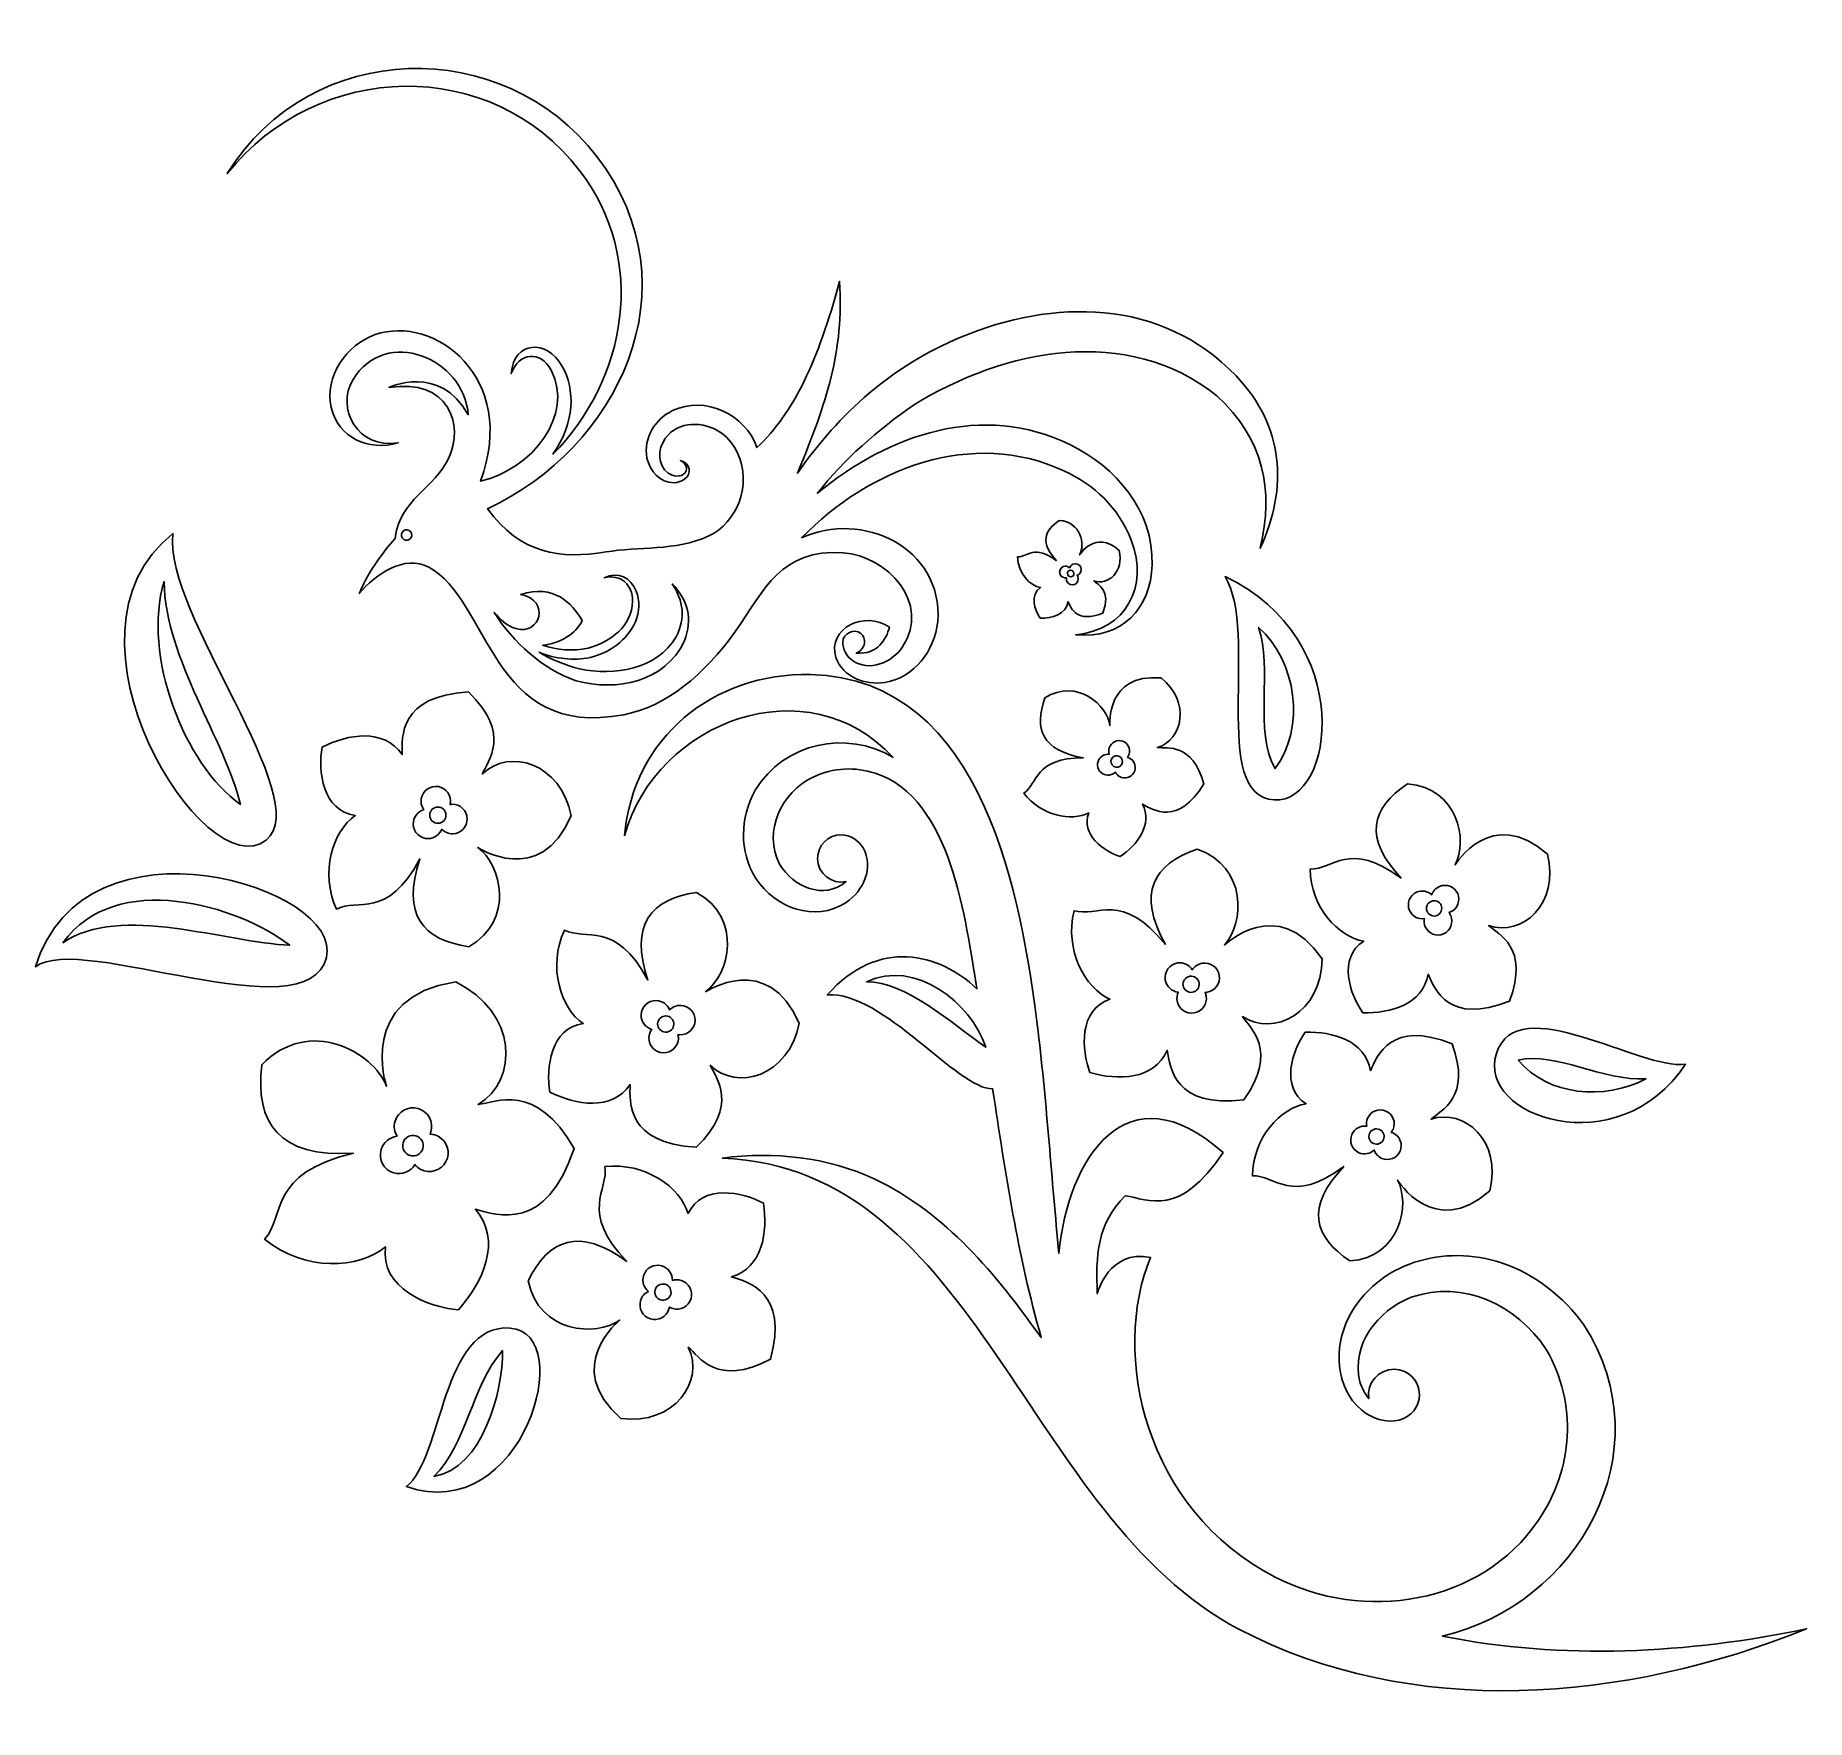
# Model space of a CAD drawing. Header units: centimetres. Extents: x -8.9 to 8.9, y -8.4 to 8.5.
import ezdxf

# ---------------------------------------------------------------- set-up
doc = ezdxf.new("R2010")
doc.units = ezdxf.units.CM
doc.header["$MEASUREMENT"] = 0
doc.layers.add('Camada 1', color=7, linetype='Continuous')

msp = doc.modelspace()

# ---------------------------------------------------------------- linework, layer by layer
at = {"layer": 'Camada 1'}
for points, knots in [([(-1.1968, 3.424), (-0.59577, 3.70448), (0.21991, 3.33391), (0.16919, 2.58511), (0.16919, 2.58511), (0.12966, 2.28888), (-0.05751, 2.03208), (-0.3626, 1.97387), (-0.3626, 1.97387), (-0.56495, 1.94979), (-0.77694, 2.02504), (-0.85375, 2.22538), (-0.85375, 2.22538), (-0.94146, 2.52589), (-0.56223, 2.69822), (-0.31569, 2.52875), (-0.31569, 2.52875), (-0.3508, 2.40556), (-0.42904, 2.25755), (-0.64891, 2.26806), (-0.64891, 2.26806), (-0.5413, 2.32159), (-0.54789, 2.42012), (-0.60226, 2.46515), (-0.60226, 2.46515), (-0.67179, 2.52259), (-0.78043, 2.46901), (-0.7844, 2.38069), (-0.7844, 2.38069), (-0.78744, 2.31301), (-0.74207, 2.23289), (-0.68777, 2.19532), (-0.68777, 2.19532), (-0.51865, 2.07832), (-0.28968, 2.17463), (-0.18498, 2.33219), (-0.18498, 2.33219), (0.10474, 2.77415), (-0.34259, 3.24537), (-0.78, 3.27559), (-0.78, 3.27559), (-1.40608, 3.31885), (-1.56385, 2.90628), (-1.8599, 2.48851), (-1.8599, 2.48851), (-2.16986, 2.0511), (-2.55409, 1.73508), (-2.97837, 1.65269), (-2.97837, 1.65269), (-4.31195, 1.39369), (-4.32211, 2.80604), (-4.93221, 3.1324), (-4.93221, 3.1324), (-5.17015, 3.25964), (-5.46836, 3.06176), (-5.62851, 2.86718), (-5.62851, 2.86718), (-5.62851, 2.86718), (-5.52379, 3.13713), (-5.26944, 3.4181), (-5.26944, 3.4181), (-5.22274, 3.81701), (-4.87391, 3.91213), (-4.72662, 4.23513), (-4.72662, 4.23513), (-4.5821, 4.55194), (-4.72993, 5.03206), (-5.33164, 4.93128), (-5.33164, 4.93128), (-5.33164, 4.93128), (-4.82925, 5.17769), (-4.53596, 4.65929), (-4.53596, 4.65929), (-4.58052, 5.22788), (-5.3627, 5.54869), (-5.69097, 5.01052), (-5.69097, 5.01052), (-5.8648, 4.72548), (-5.64562, 4.30826), (-5.23769, 4.3775), (-5.23769, 4.3775), (-5.53389, 4.28992), (-5.84065, 4.42592), (-5.90992, 4.73387), (-5.90992, 4.73387), (-5.97892, 5.04063), (-5.75771, 5.36199), (-5.46846, 5.46211), (-5.46846, 5.46211), (-4.87722, 5.66682), (-4.03267, 5.0346), (-4.4128, 3.99425), (-4.4128, 3.99425), (-3.89721, 4.11175), (-3.47186, 4.65526), (-3.70618, 5.10539), (-3.70618, 5.10539), (-3.80945, 5.30375), (-4.03003, 5.28848), (-4.10573, 5.0711), (-4.10573, 5.0711), (-4.08155, 5.40556), (-3.74677, 5.4127), (-3.59739, 5.14876), (-3.59739, 5.14876), (-3.46065, 4.90693), (-3.46899, 4.57991), (-3.68782, 4.26389), (-3.68782, 4.26389), (-2.9508, 5.01118), (-2.73085, 6.20659), (-3.4239, 7.11144), (-3.4239, 7.11144), (-4.30375, 8.25063), (-6.03749, 8.2223), (-6.95125, 7.07533), (-6.95125, 7.07533), (-6.10712, 8.43894), (-4.18281, 8.46064), (-3.24714, 7.2471), (-3.24714, 7.2471), (-2.23947, 5.92905), (-3.04667, 4.31885), (-4.34339, 3.71698), (-4.34339, 3.71698), (-4.01025, 3.26081), (-3.61631, 3.20737), (-3.15525, 3.28436), (-3.15525, 3.28436), (-2.83722, 3.33751), (-2.454, 3.29272), (-2.13309, 3.44062), (-2.13309, 3.44062), (-1.83485, 3.57804), (-1.69632, 3.96344), (-1.8344, 4.26808), (-1.8344, 4.26808), (-1.87189, 4.35015), (-1.92994, 4.42273), (-2.00154, 4.47771), (-2.00154, 4.47771), (-2.17646, 4.5954), (-2.43011, 4.60318), (-2.5637, 4.41963), (-2.5637, 4.41963), (-2.6381, 4.31753), (-2.64458, 4.15145), (-2.53171, 4.07313), (-2.53171, 4.07313), (-2.48535, 4.0408), (-2.40442, 4.02802), (-2.36415, 4.07765), (-2.36415, 4.07765), (-2.32592, 4.12477), (-2.3674, 4.1738), (-2.41048, 4.19962), (-2.41048, 4.19962), (-2.37174, 4.18822), (-2.33632, 4.16708), (-2.32232, 4.11667), (-2.32232, 4.11667), (-2.30742, 4.02896), (-2.40024, 3.98181), (-2.47409, 3.97633), (-2.47409, 3.97633), (-2.61741, 3.97749), (-2.71407, 4.09251), (-2.74629, 4.22469), (-2.74629, 4.22469), (-2.78127, 4.42911), (-2.66816, 4.61376), (-2.48835, 4.70031), (-2.48835, 4.70031), (-2.16469, 4.8561), (-1.75873, 4.6606), (-1.64369, 4.32955), (-1.64369, 4.32955), (-1.26806, 4.68647), (-1.03314, 5.19717), (-0.81584, 5.99441), (-0.81584, 5.99441), (-0.77218, 5.29509), (-0.94437, 4.78561), (-1.23761, 4.07316), (-1.23761, 4.07316), (-0.81515, 4.68207), (-0.2858, 5.15054), (0.39812, 5.43632), (0.39812, 5.43632), (1.31525, 5.81957), (2.40713, 5.83412), (3.15635, 5.04783), (3.15635, 5.04783), (3.63805, 4.54224), (3.67821, 3.93274), (3.39953, 3.32052), (3.39953, 3.32052), (3.53817, 3.91369), (3.43231, 4.41193), (2.96413, 4.84952), (2.96413, 4.84952), (2.06214, 5.56641), (0.83855, 5.31804), (-0.07633, 4.75514), (-0.07633, 4.75514), (-0.42132, 4.51474), (-0.78092, 4.2065), (-1.03798, 3.87196), (-1.03798, 3.87196), (-0.32165, 4.4669), (0.61966, 4.78731), (1.49212, 4.35959), (1.49212, 4.35959), (1.95347, 4.13337), (2.33178, 3.69668), (2.3155, 3.15417), (2.3155, 3.15417), (2.30246, 2.72099), (2.01247, 2.4058), (1.55072, 2.45355), (1.55072, 2.45355), (2.05412, 2.50424), (2.2837, 2.93006), (2.10693, 3.40081), (2.10693, 3.40081), (1.98049, 3.73331), (1.73133, 3.95921), (1.43155, 4.09756), (1.43155, 4.09756), (0.51063, 4.52247), (-0.51579, 4.12411), (-1.1968, 3.424), (-1.1968, 3.424), (-1.1968, 3.424), (-1.1968, 3.424), (-1.1968, 3.424)], [0, 0, 0, 0, 0.01666667, 0.01666667, 0.01666667, 0.01666667, 0.03333333, 0.03333333, 0.03333333, 0.03333333, 0.05, 0.05, 0.05, 0.05, 0.06666667, 0.06666667, 0.06666667, 0.06666667, 0.08333333, 0.08333333, 0.08333333, 0.08333333, 0.1, 0.1, 0.1, 0.1, 0.11666667, 0.11666667, 0.11666667, 0.11666667, 0.13333333, 0.13333333, 0.13333333, 0.13333333, 0.15, 0.15, 0.15, 0.15, 0.16666667, 0.16666667, 0.16666667, 0.16666667, 0.18333333, 0.18333333, 0.18333333, 0.18333333, 0.2, 0.2, 0.2, 0.2, 0.21666667, 0.21666667, 0.21666667, 0.21666667, 0.23333333, 0.23333333, 0.23333333, 0.23333333, 0.25, 0.25, 0.25, 0.25, 0.26666667, 0.26666667, 0.26666667, 0.26666667, 0.28333333, 0.28333333, 0.28333333, 0.28333333, 0.3, 0.3, 0.3, 0.3, 0.31666667, 0.31666667, 0.31666667, 0.31666667, 0.33333333, 0.33333333, 0.33333333, 0.33333333, 0.35, 0.35, 0.35, 0.35, 0.36666667, 0.36666667, 0.36666667, 0.36666667, 0.38333333, 0.38333333, 0.38333333, 0.38333333, 0.4, 0.4, 0.4, 0.4, 0.41666667, 0.41666667, 0.41666667, 0.41666667, 0.43333333, 0.43333333, 0.43333333, 0.43333333, 0.45, 0.45, 0.45, 0.45, 0.46666667, 0.46666667, 0.46666667, 0.46666667, 0.48333333, 0.48333333, 0.48333333, 0.48333333, 0.5, 0.5, 0.5, 0.5, 0.51666667, 0.51666667, 0.51666667, 0.51666667, 0.53333333, 0.53333333, 0.53333333, 0.53333333, 0.55, 0.55, 0.55, 0.55, 0.56666667, 0.56666667, 0.56666667, 0.56666667, 0.58333333, 0.58333333, 0.58333333, 0.58333333, 0.6, 0.6, 0.6, 0.6, 0.61666667, 0.61666667, 0.61666667, 0.61666667, 0.63333333, 0.63333333, 0.63333333, 0.63333333, 0.65, 0.65, 0.65, 0.65, 0.66666667, 0.66666667, 0.66666667, 0.66666667, 0.68333333, 0.68333333, 0.68333333, 0.68333333, 0.7, 0.7, 0.7, 0.7, 0.71666667, 0.71666667, 0.71666667, 0.71666667, 0.73333333, 0.73333333, 0.73333333, 0.73333333, 0.75, 0.75, 0.75, 0.75, 0.76666667, 0.76666667, 0.76666667, 0.76666667, 0.78333333, 0.78333333, 0.78333333, 0.78333333, 0.8, 0.8, 0.8, 0.8, 0.81666667, 0.81666667, 0.81666667, 0.81666667, 0.83333333, 0.83333333, 0.83333333, 0.83333333, 0.85, 0.85, 0.85, 0.85, 0.86666667, 0.86666667, 0.86666667, 0.86666667, 0.88333333, 0.88333333, 0.88333333, 0.88333333, 0.9, 0.9, 0.9, 0.9, 0.91666667, 0.91666667, 0.91666667, 0.91666667, 0.93333333, 0.93333333, 0.93333333, 0.93333333, 0.95, 0.95, 0.95, 0.95, 0.96666667, 0.96666667, 0.96666667, 0.96666667, 1, 1, 1, 1]), ([(1.35902, 3.19625), (1.195, 3.36847), (1.23022, 3.49658), (1.38595, 3.60019), (1.38595, 3.60019), (1.60217, 3.58408), (1.64551, 3.35624), (1.58957, 3.25372), (1.58957, 3.25372), (1.58957, 3.25372), (1.74512, 3.51045), (1.98438, 3.29952), (1.98438, 3.29952), (2.03857, 3.0878), (1.87434, 2.94379), (1.73295, 2.99369), (1.73295, 2.99369), (1.77433, 2.95564), (1.90871, 2.90003), (1.82286, 2.67061), (1.82286, 2.67061), (1.56164, 2.56602), (1.50279, 2.71961), (1.47366, 2.78552), (1.47366, 2.78552), (1.45215, 2.65564), (1.31197, 2.61754), (1.19447, 2.6205), (1.19447, 2.6205), (1.13825, 2.69908), (1.08652, 2.855), (1.19794, 2.92697), (1.19794, 2.92697), (1.08957, 2.94419), (0.9704, 3.07257), (0.96852, 3.23563), (0.96852, 3.23563), (1.06568, 3.2317), (1.13447, 3.36291), (1.35902, 3.19625), (1.35902, 3.19625), (1.35902, 3.19625), (1.35902, 3.19625), (1.35902, 3.19625)], [0, 0, 0, 0, 0.08333333, 0.08333333, 0.08333333, 0.08333333, 0.16666667, 0.16666667, 0.16666667, 0.16666667, 0.25, 0.25, 0.25, 0.25, 0.33333333, 0.33333333, 0.33333333, 0.33333333, 0.41666667, 0.41666667, 0.41666667, 0.41666667, 0.5, 0.5, 0.5, 0.5, 0.58333333, 0.58333333, 0.58333333, 0.58333333, 0.66666667, 0.66666667, 0.66666667, 0.66666667, 0.75, 0.75, 0.75, 0.75, 0.83333333, 0.83333333, 0.83333333, 0.83333333, 1, 1, 1, 1]), ([(-6.56094, 0.39616), (-7.16781, -0.09829), (-8.78397, 2.46174), (-7.4959, 3.46821), (-7.4959, 3.46821), (-7.59054, 2.66052), (-6.06175, 0.8029), (-6.56094, 0.39616), (-6.56094, 0.39616), (-6.56094, 0.39616), (-6.56094, 0.39616), (-6.56094, 0.39616)], [0, 0, 0, 0, 0.25, 0.25, 0.25, 0.25, 0.5, 0.5, 0.5, 0.5, 1, 1, 1, 1]), ([(-5.16799, 3.50462), (-5.13989, 3.51203), (-5.1111, 3.49528), (-5.1037, 3.46723), (-5.1037, 3.46723), (-5.09629, 3.43913), (-5.11299, 3.41032), (-5.14106, 3.40288), (-5.14106, 3.40288), (-5.16919, 3.39547), (-5.19797, 3.41222), (-5.20538, 3.44029), (-5.20538, 3.44029), (-5.21283, 3.46842), (-5.19603, 3.49718), (-5.16799, 3.50462), (-5.16799, 3.50462), (-5.16799, 3.50462), (-5.16799, 3.50462), (-5.16799, 3.50462)], [0, 0, 0, 0, 0.16666667, 0.16666667, 0.16666667, 0.16666667, 0.33333333, 0.33333333, 0.33333333, 0.33333333, 0.5, 0.5, 0.5, 0.5, 0.66666667, 0.66666667, 0.66666667, 0.66666667, 1, 1, 1, 1]), ([(-4.27793, 2.6778), (-4.08941, 2.38308), (-3.78877, 2.10331), (-3.45449, 1.99237), (-3.45449, 1.99237), (-3.05097, 1.8845), (-2.56779, 1.97565), (-2.37036, 2.39147), (-2.37036, 2.39147), (-2.28739, 2.61049), (-2.33414, 2.80276), (-2.49231, 2.96371), (-2.49231, 2.96371), (-2.38042, 2.79268), (-2.35647, 2.62356), (-2.45368, 2.43184), (-2.45368, 2.43184), (-2.65542, 2.10227), (-3.06955, 2.03989), (-3.42256, 2.11209), (-3.42256, 2.11209), (-3.55887, 2.14813), (-3.70762, 2.2039), (-3.82708, 2.27973), (-3.82708, 2.27973), (-3.66711, 2.21065), (-3.48474, 2.19252), (-3.31355, 2.22628), (-3.31355, 2.22628), (-3.1158, 2.27806), (-2.94618, 2.39432), (-2.86077, 2.58487), (-2.86077, 2.58487), (-2.82373, 2.68586), (-2.81447, 2.79495), (-2.85302, 2.89144), (-2.85302, 2.89144), (-2.90692, 3.02643), (-3.0345, 3.09242), (-3.17454, 3.02426), (-3.17454, 3.02426), (-3.01005, 3.06617), (-2.88879, 2.95841), (-2.89038, 2.78979), (-2.89038, 2.78979), (-2.89369, 2.54225), (-3.11625, 2.37857), (-3.33528, 2.31933), (-3.33528, 2.31933), (-3.49178, 2.28713), (-3.64622, 2.30129), (-3.7902, 2.34936), (-3.7902, 2.34936), (-3.62145, 2.36299), (-3.45365, 2.46316), (-3.39388, 2.59778), (-3.39388, 2.59778), (-3.49839, 2.77116), (-3.67889, 2.96412), (-4.00959, 2.85723), (-4.00959, 2.85723), (-3.71304, 2.79833), (-3.8107, 2.44514), (-4.0592, 2.51642), (-4.0592, 2.51642), (-4.15093, 2.54275), (-4.21591, 2.60892), (-4.27793, 2.6778), (-4.27793, 2.6778), (-4.27793, 2.6778), (-4.27793, 2.6778), (-4.27793, 2.6778)], [0, 0, 0, 0, 0.05263158, 0.05263158, 0.05263158, 0.05263158, 0.10526316, 0.10526316, 0.10526316, 0.10526316, 0.15789474, 0.15789474, 0.15789474, 0.15789474, 0.21052632, 0.21052632, 0.21052632, 0.21052632, 0.26315789, 0.26315789, 0.26315789, 0.26315789, 0.31578947, 0.31578947, 0.31578947, 0.31578947, 0.36842105, 0.36842105, 0.36842105, 0.36842105, 0.42105263, 0.42105263, 0.42105263, 0.42105263, 0.47368421, 0.47368421, 0.47368421, 0.47368421, 0.52631579, 0.52631579, 0.52631579, 0.52631579, 0.57894737, 0.57894737, 0.57894737, 0.57894737, 0.63157895, 0.63157895, 0.63157895, 0.63157895, 0.68421053, 0.68421053, 0.68421053, 0.68421053, 0.73684211, 0.73684211, 0.73684211, 0.73684211, 0.78947368, 0.78947368, 0.78947368, 0.78947368, 0.84210526, 0.84210526, 0.84210526, 0.84210526, 0.89473684, 0.89473684, 0.89473684, 0.89473684, 1, 1, 1, 1]), ([(1.4245, 3.1365), (1.44717, 3.14655), (1.47271, 3.14124), (1.48959, 3.12515), (1.48959, 3.12515), (1.49467, 3.14055), (1.50594, 3.1538), (1.52198, 3.16087), (1.52198, 3.16087), (1.55196, 3.17415), (1.58707, 3.16055), (1.60027, 3.1306), (1.60027, 3.1306), (1.61358, 3.10062), (1.60001, 3.06554), (1.56998, 3.05226), (1.56998, 3.05226), (1.56757, 3.05115), (1.56503, 3.0503), (1.56255, 3.04953), (1.56255, 3.04953), (1.56565, 3.04567), (1.56832, 3.04138), (1.57036, 3.03664), (1.57036, 3.03664), (1.58362, 3.00669), (1.57004, 2.97158), (1.54007, 2.9583), (1.54007, 2.9583), (1.51004, 2.94504), (1.47498, 2.95862), (1.46173, 2.98862), (1.46173, 2.98862), (1.4567, 3.00002), (1.45557, 3.01212), (1.45766, 3.02357), (1.45766, 3.02357), (1.43176, 3.01955), (1.40535, 3.03307), (1.39429, 3.05826), (1.39429, 3.05826), (1.38103, 3.08819), (1.39453, 3.12327), (1.4245, 3.1365), (1.4245, 3.1365), (1.4245, 3.1365), (1.4245, 3.1365), (1.4245, 3.1365)], [0, 0, 0, 0, 0.07692308, 0.07692308, 0.07692308, 0.07692308, 0.15384615, 0.15384615, 0.15384615, 0.15384615, 0.23076923, 0.23076923, 0.23076923, 0.23076923, 0.30769231, 0.30769231, 0.30769231, 0.30769231, 0.38461538, 0.38461538, 0.38461538, 0.38461538, 0.46153846, 0.46153846, 0.46153846, 0.46153846, 0.53846154, 0.53846154, 0.53846154, 0.53846154, 0.61538462, 0.61538462, 0.61538462, 0.61538462, 0.69230769, 0.69230769, 0.69230769, 0.69230769, 0.76923077, 0.76923077, 0.76923077, 0.76923077, 0.84615385, 0.84615385, 0.84615385, 0.84615385, 1, 1, 1, 1]), ([(1.48634, 3.09729), (1.5028, 3.10457), (1.52216, 3.09708), (1.52941, 3.08054), (1.52941, 3.08054), (1.53679, 3.06403), (1.5293, 3.04472), (1.51279, 3.03739), (1.51279, 3.03739), (1.49623, 3.03011), (1.47691, 3.0375), (1.46956, 3.05414), (1.46956, 3.05414), (1.46229, 3.0706), (1.46977, 3.08999), (1.48634, 3.09729), (1.48634, 3.09729), (1.48634, 3.09729), (1.48634, 3.09729), (1.48634, 3.09729)], [0, 0, 0, 0, 0.16666667, 0.16666667, 0.16666667, 0.16666667, 0.33333333, 0.33333333, 0.33333333, 0.33333333, 0.5, 0.5, 0.5, 0.5, 0.66666667, 0.66666667, 0.66666667, 0.66666667, 1, 1, 1, 1]), ([(3.53908, 0.79785), (2.88807, 0.8327), (3.39163, 2.48602), (3.04598, 3.03757), (3.04598, 3.03757), (4.36482, 2.41702), (4.14828, 0.7652), (3.53908, 0.79785), (3.53908, 0.79785), (3.53908, 0.79785), (3.53908, 0.79785), (3.53908, 0.79785)], [0, 0, 0, 0, 0.25, 0.25, 0.25, 0.25, 0.5, 0.5, 0.5, 0.5, 1, 1, 1, 1]), ([(-7.58408, 2.98611), (-7.57151, 2.20673), (-6.96906, 1.39255), (-6.81846, 0.75199), (-6.81846, 0.75199), (-7.3844, 1.15194), (-7.80639, 2.25576), (-7.58408, 2.98611), (-7.58408, 2.98611), (-7.58408, 2.98611), (-7.58408, 2.98611), (-7.58408, 2.98611)], [0, 0, 0, 0, 0.25, 0.25, 0.25, 0.25, 0.5, 0.5, 0.5, 0.5, 1, 1, 1, 1]), ([(3.38284, 2.52682), (3.76368, 2.19117), (3.85517, 1.52185), (3.54831, 1.1127), (3.54831, 1.1127), (3.33167, 1.47706), (3.52485, 2.12738), (3.38284, 2.52682), (3.38284, 2.52682), (3.38284, 2.52682), (3.38284, 2.52682), (3.38284, 2.52682)], [0, 0, 0, 0, 0.25, 0.25, 0.25, 0.25, 0.5, 0.5, 0.5, 0.5, 1, 1, 1, 1]), ([(-2.97242, 0.43794), (-2.87929, 1.42558), (-2.08527, 2.07275), (-1.1075, 2.05518), (-1.1075, 2.05518), (0.64312, 2.01142), (1.00888, -0.18798), (1.17286, -1.52151), (1.17286, -1.52151), (1.26237, -2.26123), (1.30864, -3.00516), (1.38238, -3.74644), (1.38238, -3.74644), (1.4702, -2.78778), (2.06577, -1.88065), (3.02684, -2.73573), (3.02684, -2.73573), (2.58652, -3.39483), (2.28564, -3.20288), (2.04526, -3.16856), (2.04526, -3.16856), (1.76507, -3.44891), (1.7484, -3.77136), (1.76676, -4.14961), (1.76676, -4.14961), (1.76676, -4.14961), (1.88098, -3.70082), (2.30085, -3.78681), (2.30085, -3.78681), (1.89895, -4.75309), (2.23505, -6.31191), (3.54966, -6.99107), (3.54966, -6.99107), (4.4299, -7.44581), (5.60955, -7.27396), (6.18658, -6.42042), (6.18658, -6.42042), (6.53451, -5.90615), (6.58229, -5.25535), (6.26463, -4.70949), (6.26463, -4.70949), (5.96459, -4.25957), (5.43662, -4.00853), (4.91208, -4.18554), (4.91208, -4.18554), (4.57114, -4.32434), (4.30989, -4.65536), (4.39762, -5.03305), (4.39762, -5.03305), (4.4149, -5.08954), (4.44604, -5.14912), (4.48668, -5.20151), (4.48668, -5.20151), (4.46385, -5.04945), (4.58301, -4.90774), (4.73936, -4.90774), (4.73936, -4.90774), (4.88033, -4.90774), (4.99466, -5.02212), (4.99466, -5.16314), (4.99466, -5.16314), (4.99466, -5.28411), (4.90915, -5.38518), (4.79093, -5.41664), (4.79093, -5.41664), (4.66202, -5.45125), (4.51354, -5.40114), (4.41313, -5.31575), (4.41313, -5.31575), (4.14683, -5.08943), (4.13487, -4.68773), (4.28359, -4.39246), (4.28359, -4.39246), (4.56863, -3.83313), (5.25038, -3.65152), (5.81714, -3.84072), (5.81714, -3.84072), (6.15083, -3.95356), (6.43547, -4.17907), (6.64256, -4.46186), (6.64256, -4.46186), (7.45854, -5.73435), (6.57213, -7.27338), (5.22238, -7.58185), (5.22238, -7.58185), (6.41827, -7.82408), (7.69885, -7.75613), (8.87313, -7.50859), (8.87313, -7.50859), (7.05608, -8.24717), (4.90869, -8.41862), (3.18377, -7.51171), (3.18377, -7.51171), (1.05432, -6.39218), (0.57432, -2.89859), (-1.98984, -2.79088), (-1.98984, -2.79088), (-1.4679, -2.72301), (-0.94153, -2.77977), (-0.46177, -3.00318), (-0.46177, -3.00318), (0.2557, -3.34714), (0.74653, -3.9511), (1.2041, -4.59012), (1.2041, -4.59012), (0.97095, -3.77409), (0.84485, -2.93436), (0.71756, -2.09658), (0.71756, -2.09658), (0.37622, -2.11015), (-0.38424, -1.11151), (-0.9391, -1.15646), (-0.9391, -1.15646), (-0.42814, -0.57644), (0.18474, -0.73879), (0.56006, -1.09354), (0.56006, -1.09354), (0.44571, -0.4148), (0.30926, 0.81784), (-0.4602, 1.06607), (-0.4602, 1.06607), (-0.65903, 1.13021), (-0.87647, 1.12624), (-1.08173, 1.02689), (-1.08173, 1.02689), (-1.3986, 0.87335), (-1.58529, 0.48873), (-1.41653, 0.15541), (-1.41653, 0.15541), (-1.28532, -0.07269), (-0.96975, -0.20903), (-0.75124, -0.01998), (-0.75124, -0.01998), (-0.89523, -0.04985), (-1.03641, 0.06164), (-1.03641, 0.21209), (-1.03641, 0.21209), (-1.03641, 0.34298), (-0.93023, 0.44921), (-0.79934, 0.44921), (-0.79934, 0.44921), (-0.70689, 0.44921), (-0.62667, 0.39365), (-0.57841, 0.31673), (-0.57841, 0.31673), (-0.47099, 0.11636), (-0.57539, -0.10719), (-0.7502, -0.23112), (-0.7502, -0.23112), (-1.06881, -0.43011), (-1.45309, -0.28605), (-1.65645, 0.01089), (-1.65645, 0.01089), (-1.8248, 0.28976), (-1.81303, 0.6144), (-1.66113, 0.89701), (-1.66113, 0.89701), (-1.3663, 1.37821), (-0.74599, 1.50105), (-0.28162, 1.2261), (-0.28162, 1.2261), (-1.12772, 2.14736), (-2.645, 1.60158), (-2.97242, 0.43794), (-2.97242, 0.43794), (-2.97242, 0.43794), (-2.97242, 0.43794), (-2.97242, 0.43794)], [0, 0, 0, 0, 0.02325581, 0.02325581, 0.02325581, 0.02325581, 0.04651163, 0.04651163, 0.04651163, 0.04651163, 0.06976744, 0.06976744, 0.06976744, 0.06976744, 0.09302326, 0.09302326, 0.09302326, 0.09302326, 0.11627907, 0.11627907, 0.11627907, 0.11627907, 0.13953488, 0.13953488, 0.13953488, 0.13953488, 0.1627907, 0.1627907, 0.1627907, 0.1627907, 0.18604651, 0.18604651, 0.18604651, 0.18604651, 0.20930233, 0.20930233, 0.20930233, 0.20930233, 0.23255814, 0.23255814, 0.23255814, 0.23255814, 0.25581395, 0.25581395, 0.25581395, 0.25581395, 0.27906977, 0.27906977, 0.27906977, 0.27906977, 0.30232558, 0.30232558, 0.30232558, 0.30232558, 0.3255814, 0.3255814, 0.3255814, 0.3255814, 0.34883721, 0.34883721, 0.34883721, 0.34883721, 0.37209302, 0.37209302, 0.37209302, 0.37209302, 0.39534884, 0.39534884, 0.39534884, 0.39534884, 0.41860465, 0.41860465, 0.41860465, 0.41860465, 0.44186047, 0.44186047, 0.44186047, 0.44186047, 0.46511628, 0.46511628, 0.46511628, 0.46511628, 0.48837209, 0.48837209, 0.48837209, 0.48837209, 0.51162791, 0.51162791, 0.51162791, 0.51162791, 0.53488372, 0.53488372, 0.53488372, 0.53488372, 0.55813953, 0.55813953, 0.55813953, 0.55813953, 0.58139535, 0.58139535, 0.58139535, 0.58139535, 0.60465116, 0.60465116, 0.60465116, 0.60465116, 0.62790698, 0.62790698, 0.62790698, 0.62790698, 0.65116279, 0.65116279, 0.65116279, 0.65116279, 0.6744186, 0.6744186, 0.6744186, 0.6744186, 0.69767442, 0.69767442, 0.69767442, 0.69767442, 0.72093023, 0.72093023, 0.72093023, 0.72093023, 0.74418605, 0.74418605, 0.74418605, 0.74418605, 0.76744186, 0.76744186, 0.76744186, 0.76744186, 0.79069767, 0.79069767, 0.79069767, 0.79069767, 0.81395349, 0.81395349, 0.81395349, 0.81395349, 0.8372093, 0.8372093, 0.8372093, 0.8372093, 0.86046512, 0.86046512, 0.86046512, 0.86046512, 0.88372093, 0.88372093, 0.88372093, 0.88372093, 0.90697674, 0.90697674, 0.90697674, 0.90697674, 0.93023256, 0.93023256, 0.93023256, 0.93023256, 0.95348837, 0.95348837, 0.95348837, 0.95348837, 1, 1, 1, 1]), ([(1.62667, 1.2197), (1.21344, 1.29212), (1.12939, 1.51098), (1.24173, 1.8211), (1.24173, 1.8211), (1.56545, 2.02451), (1.86556, 1.74651), (1.89356, 1.54255), (1.89356, 1.54255), (1.89356, 1.54255), (1.84551, 2.06986), (2.40587, 2.021), (2.40587, 2.021), (2.70456, 1.77742), (2.6223, 1.40108), (2.36941, 1.32377), (2.36941, 1.32377), (2.46802, 1.31319), (2.71681, 1.37494), (2.83524, 0.95939), (2.83524, 0.95939), (2.57418, 0.53746), (2.32986, 0.69383), (2.21948, 0.75693), (2.21948, 0.75693), (2.32486, 0.55005), (2.16595, 0.34907), (1.99612, 0.2303), (1.99612, 0.2303), (1.83409, 0.2829), (1.59747, 0.44996), (1.68005, 0.66877), (1.68005, 0.66877), (1.50823, 0.57971), (1.20478, 0.63713), (1.03132, 0.86655), (1.03132, 0.86655), (1.17331, 0.96274), (1.13351, 1.22097), (1.62667, 1.2197), (1.62667, 1.2197), (1.62667, 1.2197), (1.62667, 1.2197), (1.62667, 1.2197)], [0, 0, 0, 0, 0.08333333, 0.08333333, 0.08333333, 0.08333333, 0.16666667, 0.16666667, 0.16666667, 0.16666667, 0.25, 0.25, 0.25, 0.25, 0.33333333, 0.33333333, 0.33333333, 0.33333333, 0.41666667, 0.41666667, 0.41666667, 0.41666667, 0.5, 0.5, 0.5, 0.5, 0.58333333, 0.58333333, 0.58333333, 0.58333333, 0.66666667, 0.66666667, 0.66666667, 0.66666667, 0.75, 0.75, 0.75, 0.75, 0.83333333, 0.83333333, 0.83333333, 0.83333333, 1, 1, 1, 1]), ([(-5.0203, 0.20727), (-5.2068, -0.35394), (-4.99159, -0.60468), (-4.53151, -0.67273), (-4.53151, -0.67273), (-4.06254, -0.40711), (-4.20668, 0.15121), (-4.44108, 0.32239), (-4.44108, 0.32239), (-4.44108, 0.32239), (-3.81902, -0.09007), (-3.50472, 0.63796), (-3.50472, 0.63796), (-3.60722, 1.17155), (-4.12924, 1.32133), (-4.39433, 1.05926), (-4.39433, 1.05926), (-4.34147, 1.18859), (-4.09842, 1.45614), (-4.53474, 1.88103), (-4.53474, 1.88103), (-5.23295, 1.83928), (-5.20228, 1.43161), (-5.198, 1.25243), (-5.198, 1.25243), (-5.38421, 1.52159), (-5.73979, 1.45881), (-6.00088, 1.32747), (-6.00088, 1.32747), (-6.04401, 1.0913), (-5.99498, 0.68583), (-5.66827, 0.64207), (-5.66827, 0.64207), (-5.89372, 0.48837), (-6.02548, 0.07332), (-5.85687, -0.29535), (-5.85687, -0.29535), (-5.64244, -0.18349), (-5.34864, -0.40561), (-5.0203, 0.20727), (-5.0203, 0.20727), (-5.0203, 0.20727), (-5.0203, 0.20727), (-5.0203, 0.20727)], [0, 0, 0, 0, 0.08333333, 0.08333333, 0.08333333, 0.08333333, 0.16666667, 0.16666667, 0.16666667, 0.16666667, 0.25, 0.25, 0.25, 0.25, 0.33333333, 0.33333333, 0.33333333, 0.33333333, 0.41666667, 0.41666667, 0.41666667, 0.41666667, 0.5, 0.5, 0.5, 0.5, 0.58333333, 0.58333333, 0.58333333, 0.58333333, 0.66666667, 0.66666667, 0.66666667, 0.66666667, 0.75, 0.75, 0.75, 0.75, 0.83333333, 0.83333333, 0.83333333, 0.83333333, 1, 1, 1, 1]), ([(1.78209, 1.20354), (1.80379, 1.24153), (1.84559, 1.26072), (1.88631, 1.25556), (1.88631, 1.25556), (1.87739, 1.28265), (1.87962, 1.31337), (1.89486, 1.34015), (1.89486, 1.34015), (1.92357, 1.39034), (1.9876, 1.40786), (2.03779, 1.3792), (2.03779, 1.3792), (2.08809, 1.35055), (2.1055, 1.28654), (2.07684, 1.2363), (2.07684, 1.2363), (2.07454, 1.2322), (2.07195, 1.22828), (2.06914, 1.22466), (2.06914, 1.22466), (2.0775, 1.22236), (2.08581, 1.219), (2.09367, 1.21439), (2.09367, 1.21439), (2.14391, 1.18579), (2.16143, 1.12184), (2.13278, 1.07154), (2.13278, 1.07154), (2.10407, 1.02135), (2.04007, 1.00383), (1.98985, 1.03251), (1.98985, 1.03251), (1.9708, 1.04336), (1.95641, 1.05944), (1.94749, 1.07789), (1.94749, 1.07789), (1.91489, 1.04508), (1.86322, 1.03664), (1.8212, 1.06072), (1.8212, 1.06072), (1.77098, 1.08929), (1.75349, 1.15332), (1.78209, 1.20354), (1.78209, 1.20354), (1.78209, 1.20354), (1.78209, 1.20354), (1.78209, 1.20354)], [0, 0, 0, 0, 0.07692308, 0.07692308, 0.07692308, 0.07692308, 0.15384615, 0.15384615, 0.15384615, 0.15384615, 0.23076923, 0.23076923, 0.23076923, 0.23076923, 0.30769231, 0.30769231, 0.30769231, 0.30769231, 0.38461538, 0.38461538, 0.38461538, 0.38461538, 0.46153846, 0.46153846, 0.46153846, 0.46153846, 0.53846154, 0.53846154, 0.53846154, 0.53846154, 0.61538462, 0.61538462, 0.61538462, 0.61538462, 0.69230769, 0.69230769, 0.69230769, 0.69230769, 0.76923077, 0.76923077, 0.76923077, 0.76923077, 0.84615385, 0.84615385, 0.84615385, 0.84615385, 1, 1, 1, 1]), ([(1.91089, 1.21248), (1.92684, 1.24016), (1.96195, 1.24979), (1.98971, 1.23407), (1.98971, 1.23407), (2.01739, 1.21819), (2.02702, 1.18293), (2.01125, 1.15522), (2.01125, 1.15522), (1.99535, 1.1276), (1.96016, 1.11797), (1.93243, 1.13379), (1.93243, 1.13379), (1.9048, 1.14951), (1.89506, 1.18478), (1.91089, 1.21248), (1.91089, 1.21248), (1.91089, 1.21248), (1.91089, 1.21248), (1.91089, 1.21248)], [0, 0, 0, 0, 0.16666667, 0.16666667, 0.16666667, 0.16666667, 0.33333333, 0.33333333, 0.33333333, 0.33333333, 0.5, 0.5, 0.5, 0.5, 0.66666667, 0.66666667, 0.66666667, 0.66666667, 1, 1, 1, 1]), ([(-4.93632, 0.41095), (-4.87478, 0.41243), (-4.82295, 0.4514), (-4.8021, 0.50538), (-4.8021, 0.50538), (-4.77437, 0.47622), (-4.73484, 0.45844), (-4.69142, 0.45947), (-4.69142, 0.45947), (-4.6099, 0.4614), (-4.54537, 0.52919), (-4.54738, 0.61065), (-4.54738, 0.61065), (-4.54931, 0.69219), (-4.61707, 0.7567), (-4.69854, 0.75469), (-4.69854, 0.75469), (-4.70518, 0.75448), (-4.7118, 0.75398), (-4.7182, 0.75292), (-4.7182, 0.75292), (-4.7154, 0.76488), (-4.71402, 0.77734), (-4.71434, 0.79017), (-4.71434, 0.79017), (-4.7163, 0.87166), (-4.784, 0.93622), (-4.86552, 0.93421), (-4.86552, 0.93421), (-4.94704, 0.93228), (-5.01157, 0.86457), (-5.00956, 0.783), (-5.00956, 0.783), (-5.00885, 0.7521), (-4.99855, 0.72352), (-4.98165, 0.70021), (-4.98165, 0.70021), (-5.04414, 0.68172), (-5.0891, 0.62319), (-5.08751, 0.55501), (-5.08751, 0.55501), (-5.08549, 0.47352), (-5.01781, 0.40897), (-4.93632, 0.41095), (-4.93632, 0.41095), (-4.93632, 0.41095), (-4.93632, 0.41095), (-4.93632, 0.41095)], [0, 0, 0, 0, 0.07692308, 0.07692308, 0.07692308, 0.07692308, 0.15384615, 0.15384615, 0.15384615, 0.15384615, 0.23076923, 0.23076923, 0.23076923, 0.23076923, 0.30769231, 0.30769231, 0.30769231, 0.30769231, 0.38461538, 0.38461538, 0.38461538, 0.38461538, 0.46153846, 0.46153846, 0.46153846, 0.46153846, 0.53846154, 0.53846154, 0.53846154, 0.53846154, 0.61538462, 0.61538462, 0.61538462, 0.61538462, 0.69230769, 0.69230769, 0.69230769, 0.69230769, 0.76923077, 0.76923077, 0.76923077, 0.76923077, 0.84615385, 0.84615385, 0.84615385, 0.84615385, 1, 1, 1, 1]), ([(4.81255, 0.01331), (4.42843, 0.4163), (4.51111, 0.7162), (4.87552, 0.95877), (4.87552, 0.95877), (5.3814, 0.92093), (5.48284, 0.38761), (5.35196, 0.14769), (5.35196, 0.14769), (5.35196, 0.14769), (5.71616, 0.74864), (6.27599, 0.25493), (6.27599, 0.25493), (6.40291, -0.24058), (6.01852, -0.57763), (5.68766, -0.46087), (5.68766, -0.46087), (5.7846, -0.5498), (6.0989, -0.6801), (5.89798, -1.21702), (5.89798, -1.21702), (5.28669, -1.46173), (5.14908, -1.1023), (5.08084, -0.94799), (5.08084, -0.94799), (5.03033, -1.25189), (4.7023, -1.34119), (4.42732, -1.33418), (4.42732, -1.33418), (4.29577, -1.15037), (4.17472, -0.78546), (4.43539, -0.61705), (4.43539, -0.61705), (4.18165, -0.5767), (3.90289, -0.27621), (3.8985, 0.10547), (3.8985, 0.10547), (4.12587, 0.09623), (4.28695, 0.40325), (4.81255, 0.01331), (4.81255, 0.01331), (4.81255, 0.01331), (4.81255, 0.01331), (4.81255, 0.01331)], [0, 0, 0, 0, 0.08333333, 0.08333333, 0.08333333, 0.08333333, 0.16666667, 0.16666667, 0.16666667, 0.16666667, 0.25, 0.25, 0.25, 0.25, 0.33333333, 0.33333333, 0.33333333, 0.33333333, 0.41666667, 0.41666667, 0.41666667, 0.41666667, 0.5, 0.5, 0.5, 0.5, 0.58333333, 0.58333333, 0.58333333, 0.58333333, 0.66666667, 0.66666667, 0.66666667, 0.66666667, 0.75, 0.75, 0.75, 0.75, 0.83333333, 0.83333333, 0.83333333, 0.83333333, 1, 1, 1, 1]), ([(-5.95708, -0.78116), (-6.15158, -1.54771), (-8.41056, -0.52719), (-8.87319, -0.87321), (-8.87319, -0.87321), (-8.37707, 0.73496), (-5.77973, -0.08215), (-5.95708, -0.78116), (-5.95708, -0.78116), (-5.95708, -0.78116), (-5.95708, -0.78116), (-5.95708, -0.78116)], [0, 0, 0, 0, 0.25, 0.25, 0.25, 0.25, 0.5, 0.5, 0.5, 0.5, 1, 1, 1, 1]), ([(-4.83914, 0.5647), (-4.79413, 0.56584), (-4.75863, 0.60314), (-4.75969, 0.64799), (-4.75969, 0.64799), (-4.7608, 0.69294), (-4.79808, 0.72848), (-4.84303, 0.72742), (-4.84303, 0.72742), (-4.88793, 0.72636), (-4.92352, 0.689), (-4.92243, 0.6441), (-4.92243, 0.6441), (-4.92134, 0.59923), (-4.88401, 0.56364), (-4.83914, 0.5647), (-4.83914, 0.5647), (-4.83914, 0.5647), (-4.83914, 0.5647), (-4.83914, 0.5647)], [0, 0, 0, 0, 0.16666667, 0.16666667, 0.16666667, 0.16666667, 0.33333333, 0.33333333, 0.33333333, 0.33333333, 0.5, 0.5, 0.5, 0.5, 0.66666667, 0.66666667, 0.66666667, 0.66666667, 1, 1, 1, 1]), ([(2.44894, -0.65101), (2.16179, -0.13401), (2.32691, 0.15219), (2.76644, 0.30416), (2.76644, 0.30416), (3.27645, 0.12988), (3.23809, -0.44548), (3.03938, -0.65712), (3.03938, -0.65712), (3.03938, -0.65712), (3.57439, -0.13674), (4.01802, -0.79404), (4.01802, -0.79404), (4.0159, -1.33734), (3.53058, -1.5811), (3.2216, -1.37255), (3.2216, -1.37255), (3.29748, -1.48995), (3.5858, -1.70791), (3.2356, -2.20615), (3.2356, -2.20615), (2.5417, -2.29428), (2.49638, -1.88794), (2.46751, -1.71106), (2.46751, -1.71106), (2.33427, -2.01001), (1.97332, -2.01414), (1.69233, -1.93334), (1.69233, -1.93334), (1.60629, -1.70916), (1.57946, -1.30159), (1.89243, -1.19817), (1.89243, -1.19817), (1.64245, -1.0889), (1.43618, -0.70538), (1.53371, -0.31184), (1.53371, -0.31184), (1.7651, -0.38208), (2.0128, -0.10954), (2.44894, -0.65101), (2.44894, -0.65101), (2.44894, -0.65101), (2.44894, -0.65101), (2.44894, -0.65101)], [0, 0, 0, 0, 0.08333333, 0.08333333, 0.08333333, 0.08333333, 0.16666667, 0.16666667, 0.16666667, 0.16666667, 0.25, 0.25, 0.25, 0.25, 0.33333333, 0.33333333, 0.33333333, 0.33333333, 0.41666667, 0.41666667, 0.41666667, 0.41666667, 0.5, 0.5, 0.5, 0.5, 0.58333333, 0.58333333, 0.58333333, 0.58333333, 0.66666667, 0.66666667, 0.66666667, 0.66666667, 0.75, 0.75, 0.75, 0.75, 0.83333333, 0.83333333, 0.83333333, 0.83333333, 1, 1, 1, 1]), ([(-8.59807, -0.63317), (-8.06919, 0.10568), (-6.8419, -0.25725), (-6.32562, -0.65717), (-6.32562, -0.65717), (-6.9548, -0.63516), (-8.0252, -0.23476), (-8.59807, -0.63317), (-8.59807, -0.63317), (-8.59807, -0.63317), (-8.59807, -0.63317), (-8.59807, -0.63317)], [0, 0, 0, 0, 0.25, 0.25, 0.25, 0.25, 0.5, 0.5, 0.5, 0.5, 1, 1, 1, 1]), ([(-2.73692, -1.00849), (-2.9234, -0.44734), (-2.70808, -0.1967), (-2.24802, -0.12872), (-2.24802, -0.12872), (-1.7792, -0.39412), (-1.92327, -0.95253), (-2.15772, -1.12358), (-2.15772, -1.12358), (-2.15772, -1.12358), (-1.53563, -0.71139), (-1.22131, -1.43931), (-1.22131, -1.43931), (-1.32392, -1.973), (-1.84575, -2.1227), (-2.11089, -1.86066), (-2.11089, -1.86066), (-2.05803, -1.98988), (-1.81517, -2.25743), (-2.25128, -2.68238), (-2.25128, -2.68238), (-2.94962, -2.6406), (-2.91898, -2.23283), (-2.91467, -2.05365), (-2.91467, -2.05365), (-3.10094, -2.32289), (-3.45633, -2.26013), (-3.7175, -2.12895), (-3.7175, -2.12895), (-3.76047, -1.89262), (-3.7116, -1.48715), (-3.38476, -1.44336), (-3.38476, -1.44336), (-3.61034, -1.28972), (-3.74221, -0.87464), (-3.57349, -0.5061), (-3.57349, -0.5061), (-3.35911, -0.61762), (-3.06508, -0.39579), (-2.73692, -1.00849), (-2.73692, -1.00849), (-2.73692, -1.00849), (-2.73692, -1.00849), (-2.73692, -1.00849)], [0, 0, 0, 0, 0.08333333, 0.08333333, 0.08333333, 0.08333333, 0.16666667, 0.16666667, 0.16666667, 0.16666667, 0.25, 0.25, 0.25, 0.25, 0.33333333, 0.33333333, 0.33333333, 0.33333333, 0.41666667, 0.41666667, 0.41666667, 0.41666667, 0.5, 0.5, 0.5, 0.5, 0.58333333, 0.58333333, 0.58333333, 0.58333333, 0.66666667, 0.66666667, 0.66666667, 0.66666667, 0.75, 0.75, 0.75, 0.75, 0.83333333, 0.83333333, 0.83333333, 0.83333333, 1, 1, 1, 1]), ([(4.96587, -0.12647), (5.01889, -0.103), (5.07864, -0.11536), (5.11803, -0.15298), (5.11803, -0.15298), (5.12996, -0.11705), (5.15639, -0.08604), (5.19381, -0.06948), (5.19381, -0.06948), (5.264, -0.03844), (5.34618, -0.07019), (5.37722, -0.14044), (5.37722, -0.14044), (5.40823, -0.21063), (5.37648, -0.29271), (5.30626, -0.32374), (5.30626, -0.32374), (5.30049, -0.32636), (5.29472, -0.32845), (5.28874, -0.33012), (5.28874, -0.33012), (5.29596, -0.3392), (5.30218, -0.3493), (5.30708, -0.36031), (5.30708, -0.36031), (5.33812, -0.43053), (5.30637, -0.5126), (5.23612, -0.54367), (5.23612, -0.54367), (5.16603, -0.57476), (5.08385, -0.54301), (5.05271, -0.47276), (5.05271, -0.47276), (5.04099, -0.44604), (5.03824, -0.4177), (5.04329, -0.39103), (5.04329, -0.39103), (4.98273, -0.40037), (4.92089, -0.36859), (4.89491, -0.3098), (4.89491, -0.3098), (4.86388, -0.23966), (4.89563, -0.15748), (4.96587, -0.12647), (4.96587, -0.12647), (4.96587, -0.12647), (4.96587, -0.12647), (4.96587, -0.12647)], [0, 0, 0, 0, 0.07692308, 0.07692308, 0.07692308, 0.07692308, 0.15384615, 0.15384615, 0.15384615, 0.15384615, 0.23076923, 0.23076923, 0.23076923, 0.23076923, 0.30769231, 0.30769231, 0.30769231, 0.30769231, 0.38461538, 0.38461538, 0.38461538, 0.38461538, 0.46153846, 0.46153846, 0.46153846, 0.46153846, 0.53846154, 0.53846154, 0.53846154, 0.53846154, 0.61538462, 0.61538462, 0.61538462, 0.61538462, 0.69230769, 0.69230769, 0.69230769, 0.69230769, 0.76923077, 0.76923077, 0.76923077, 0.76923077, 0.84615385, 0.84615385, 0.84615385, 0.84615385, 1, 1, 1, 1]), ([(5.11039, -0.21836), (5.14907, -0.20127), (5.19434, -0.21881), (5.21141, -0.25747), (5.21141, -0.25747), (5.2285, -0.29615), (5.21099, -0.34142), (5.1723, -0.35854), (5.1723, -0.35854), (5.13362, -0.37558), (5.08835, -0.35812), (5.07128, -0.31943), (5.07128, -0.31943), (5.05422, -0.28075), (5.07171, -0.23548), (5.11039, -0.21836), (5.11039, -0.21836), (5.11039, -0.21836), (5.11039, -0.21836), (5.11039, -0.21836)], [0, 0, 0, 0, 0.16666667, 0.16666667, 0.16666667, 0.16666667, 0.33333333, 0.33333333, 0.33333333, 0.33333333, 0.5, 0.5, 0.5, 0.5, 0.66666667, 0.66666667, 0.66666667, 0.66666667, 1, 1, 1, 1]), ([(-0.54659, -1.02367), (-0.05698, -0.79184), (0.49984, -1.23285), (0.64835, -1.68047), (0.64835, -1.68047), (0.30542, -1.43542), (-0.15649, -1.02089), (-0.54659, -1.02367), (-0.54659, -1.02367), (-0.54659, -1.02367), (-0.54659, -1.02367), (-0.54659, -1.02367)], [0, 0, 0, 0, 0.25, 0.25, 0.25, 0.25, 0.5, 0.5, 0.5, 0.5, 1, 1, 1, 1]), ([(2.56904, -0.83571), (2.62984, -0.82579), (2.68794, -0.85442), (2.71842, -0.90371), (2.71842, -0.90371), (2.74027, -0.86992), (2.77581, -0.84508), (2.81867, -0.83812), (2.81867, -0.83812), (2.8991, -0.82497), (2.97514, -0.87955), (2.98824, -0.96004), (2.98824, -0.96004), (3.00144, -1.04047), (2.94673, -1.11641), (2.86629, -1.12951), (2.86629, -1.12951), (2.85975, -1.13065), (2.85314, -1.13118), (2.84666, -1.13139), (2.84666, -1.13139), (2.85163, -1.14261), (2.85523, -1.15465), (2.85735, -1.16727), (2.85735, -1.16727), (2.8705, -1.24781), (2.81584, -1.32374), (2.7354, -1.33684), (2.7354, -1.33684), (2.65497, -1.34999), (2.579, -1.29541), (2.56591, -1.21492), (2.56591, -1.21492), (2.56088, -1.18436), (2.5657, -1.15438), (2.57795, -1.1283), (2.57795, -1.1283), (2.51321, -1.12176), (2.45817, -1.07261), (2.44717, -1.00522), (2.44717, -1.00522), (2.43399, -0.92477), (2.48855, -0.84886), (2.56904, -0.83571), (2.56904, -0.83571), (2.56904, -0.83571), (2.56904, -0.83571), (2.56904, -0.83571)], [0, 0, 0, 0, 0.07692308, 0.07692308, 0.07692308, 0.07692308, 0.15384615, 0.15384615, 0.15384615, 0.15384615, 0.23076923, 0.23076923, 0.23076923, 0.23076923, 0.30769231, 0.30769231, 0.30769231, 0.30769231, 0.38461538, 0.38461538, 0.38461538, 0.38461538, 0.46153846, 0.46153846, 0.46153846, 0.46153846, 0.53846154, 0.53846154, 0.53846154, 0.53846154, 0.61538462, 0.61538462, 0.61538462, 0.61538462, 0.69230769, 0.69230769, 0.69230769, 0.69230769, 0.76923077, 0.76923077, 0.76923077, 0.76923077, 0.84615385, 0.84615385, 0.84615385, 0.84615385, 1, 1, 1, 1]), ([(-5.68721, -2.74267), (-6.43622, -2.78752), (-6.67307, -2.44152), (-6.60571, -1.85526), (-6.60571, -1.85526), (-6.12652, -1.36737), (-5.48925, -1.72691), (-5.35616, -2.07037), (-5.35616, -2.07037), (-5.35616, -2.07037), (-5.658, -1.17269), (-4.6625, -1.02585), (-4.6625, -1.02585), (-4.042, -1.32631), (-4.0294, -2.01534), (-4.43752, -2.25447), (-4.43752, -2.25447), (-4.26168, -2.23214), (-3.85403, -2.02169), (-3.47613, -2.6958), (-3.47613, -2.6958), (-3.75603, -3.53818), (-4.24586, -3.36705), (-4.46411, -3.30312), (-4.46411, -3.30312), (-4.19511, -3.61946), (-4.38852, -4.03483), (-4.63506, -4.31192), (-4.63506, -4.31192), (-4.93878, -4.28734), (-5.41976, -4.09446), (-5.36637, -3.67957), (-5.36637, -3.67957), (-5.62865, -3.90558), (-6.18063, -3.93122), (-6.57739, -3.60363), (-6.57739, -3.60363), (-6.37004, -3.37746), (-6.54599, -2.94447), (-5.68721, -2.74267), (-5.68721, -2.74267), (-5.68721, -2.74267), (-5.68721, -2.74267), (-5.68721, -2.74267)], [0, 0, 0, 0, 0.08333333, 0.08333333, 0.08333333, 0.08333333, 0.16666667, 0.16666667, 0.16666667, 0.16666667, 0.25, 0.25, 0.25, 0.25, 0.33333333, 0.33333333, 0.33333333, 0.33333333, 0.41666667, 0.41666667, 0.41666667, 0.41666667, 0.5, 0.5, 0.5, 0.5, 0.58333333, 0.58333333, 0.58333333, 0.58333333, 0.66666667, 0.66666667, 0.66666667, 0.66666667, 0.75, 0.75, 0.75, 0.75, 0.83333333, 0.83333333, 0.83333333, 0.83333333, 1, 1, 1, 1]), ([(2.69302, -0.96885), (2.73744, -0.96163), (2.77922, -0.99168), (2.7865, -1.03603), (2.7865, -1.03603), (2.79367, -1.08037), (2.76367, -1.12228), (2.71922, -1.12951), (2.71922, -1.12951), (2.67493, -1.13668), (2.63318, -1.10668), (2.62585, -1.06228), (2.62585, -1.06228), (2.61862, -1.01796), (2.6487, -0.9761), (2.69302, -0.96885), (2.69302, -0.96885), (2.69302, -0.96885), (2.69302, -0.96885), (2.69302, -0.96885)], [0, 0, 0, 0, 0.16666667, 0.16666667, 0.16666667, 0.16666667, 0.33333333, 0.33333333, 0.33333333, 0.33333333, 0.5, 0.5, 0.5, 0.5, 0.66666667, 0.66666667, 0.66666667, 0.66666667, 1, 1, 1, 1]), ([(-2.65299, -1.21232), (-2.59147, -1.2138), (-2.53951, -1.25267), (-2.51882, -1.30675), (-2.51882, -1.30675), (-2.49101, -1.27759), (-2.45148, -1.25981), (-2.40807, -1.26074), (-2.40807, -1.26074), (-2.32655, -1.26272), (-2.26202, -1.33043), (-2.26403, -1.41192), (-2.26403, -1.41192), (-2.26609, -1.49352), (-2.33369, -1.55805), (-2.41516, -1.55617), (-2.41516, -1.55617), (-2.42177, -1.55585), (-2.42842, -1.55524), (-2.43495, -1.55408), (-2.43495, -1.55408), (-2.43212, -1.56612), (-2.43066, -1.57882), (-2.43103, -1.5916), (-2.43103, -1.5916), (-2.43301, -1.67293), (-2.50059, -1.7376), (-2.58227, -1.73559), (-2.58227, -1.73559), (-2.6636, -1.73371), (-2.72832, -1.6659), (-2.72636, -1.58446), (-2.72636, -1.58446), (-2.72546, -1.55329), (-2.71512, -1.52472), (-2.69829, -1.50135), (-2.69829, -1.50135), (-2.76073, -1.48312), (-2.80582, -1.42454), (-2.80415, -1.35625), (-2.80415, -1.35625), (-2.80219, -1.27495), (-2.7344, -1.21031), (-2.65299, -1.21232), (-2.65299, -1.21232), (-2.65299, -1.21232), (-2.65299, -1.21232), (-2.65299, -1.21232)], [0, 0, 0, 0, 0.07692308, 0.07692308, 0.07692308, 0.07692308, 0.15384615, 0.15384615, 0.15384615, 0.15384615, 0.23076923, 0.23076923, 0.23076923, 0.23076923, 0.30769231, 0.30769231, 0.30769231, 0.30769231, 0.38461538, 0.38461538, 0.38461538, 0.38461538, 0.46153846, 0.46153846, 0.46153846, 0.46153846, 0.53846154, 0.53846154, 0.53846154, 0.53846154, 0.61538462, 0.61538462, 0.61538462, 0.61538462, 0.69230769, 0.69230769, 0.69230769, 0.69230769, 0.76923077, 0.76923077, 0.76923077, 0.76923077, 0.84615385, 0.84615385, 0.84615385, 0.84615385, 1, 1, 1, 1]), ([(5.76465, -1.7444), (5.97267, -1.08702), (7.21163, -1.91617), (7.66116, -1.84992), (7.66116, -1.84992), (6.98298, -2.86959), (5.56552, -2.37331), (5.76465, -1.7444), (5.76465, -1.7444), (5.76465, -1.7444), (5.76465, -1.7444), (5.76465, -1.7444)], [0, 0, 0, 0, 0.25, 0.25, 0.25, 0.25, 0.5, 0.5, 0.5, 0.5, 1, 1, 1, 1]), ([(-2.5557, -1.36604), (-2.51085, -1.36726), (-2.47508, -1.40451), (-2.47632, -1.4493), (-2.47632, -1.4493), (-2.47733, -1.49425), (-2.51471, -1.52989), (-2.55961, -1.52868), (-2.55961, -1.52868), (-2.60462, -1.5277), (-2.64012, -1.49045), (-2.63899, -1.44547), (-2.63899, -1.44547), (-2.63791, -1.40055), (-2.60063, -1.36501), (-2.5557, -1.36604), (-2.5557, -1.36604), (-2.5557, -1.36604), (-2.5557, -1.36604), (-2.5557, -1.36604)], [0, 0, 0, 0, 0.16666667, 0.16666667, 0.16666667, 0.16666667, 0.33333333, 0.33333333, 0.33333333, 0.33333333, 0.5, 0.5, 0.5, 0.5, 0.66666667, 0.66666667, 0.66666667, 0.66666667, 1, 1, 1, 1]), ([(4.23509, -2.87666), (3.85097, -3.27962), (3.93365, -3.57953), (4.29796, -3.82212), (4.29796, -3.82212), (4.80395, -3.78423), (4.90528, -3.25096), (4.7745, -3.01101), (4.7745, -3.01101), (4.7745, -3.01101), (5.1387, -3.61201), (5.69856, -3.11825), (5.69856, -3.11825), (5.82548, -2.62274), (5.44107, -2.28569), (5.11021, -2.40245), (5.11021, -2.40245), (5.20705, -2.31358), (5.52145, -2.18332), (5.32042, -1.64635), (5.32042, -1.64635), (4.70921, -1.40158), (4.57162, -1.76107), (4.50328, -1.91538), (4.50328, -1.91538), (4.45288, -1.61143), (4.12485, -1.52213), (3.84986, -1.52914), (3.84986, -1.52914), (3.71831, -1.71295), (3.59726, -2.07791), (3.85793, -2.24632), (3.85793, -2.24632), (3.60419, -2.28662), (3.32548, -2.58716), (3.32104, -2.96879), (3.32104, -2.96879), (3.54842, -2.95968), (3.7095, -3.26668), (4.23509, -2.87666), (4.23509, -2.87666), (4.23509, -2.87666), (4.23509, -2.87666), (4.23509, -2.87666)], [0, 0, 0, 0, 0.08333333, 0.08333333, 0.08333333, 0.08333333, 0.16666667, 0.16666667, 0.16666667, 0.16666667, 0.25, 0.25, 0.25, 0.25, 0.33333333, 0.33333333, 0.33333333, 0.33333333, 0.41666667, 0.41666667, 0.41666667, 0.41666667, 0.5, 0.5, 0.5, 0.5, 0.58333333, 0.58333333, 0.58333333, 0.58333333, 0.66666667, 0.66666667, 0.66666667, 0.66666667, 0.75, 0.75, 0.75, 0.75, 0.83333333, 0.83333333, 0.83333333, 0.83333333, 1, 1, 1, 1]), ([(5.98388, -1.80914), (6.35393, -1.72259), (6.83444, -2.02152), (7.26372, -1.99736), (7.26372, -1.99736), (6.84378, -2.21626), (6.28331, -2.16725), (5.98388, -1.80914), (5.98388, -1.80914), (5.98388, -1.80914), (5.98388, -1.80914), (5.98388, -1.80914)], [0, 0, 0, 0, 0.25, 0.25, 0.25, 0.25, 0.5, 0.5, 0.5, 0.5, 1, 1, 1, 1]), ([(-5.4099, -2.70658), (-5.38797, -2.63162), (-5.32322, -2.58074), (-5.25012, -2.57294), (-5.25012, -2.57294), (-5.27684, -2.52936), (-5.28571, -2.47512), (-5.2702, -2.42223), (-5.2702, -2.42223), (-5.24102, -2.32293), (-5.1369, -2.26605), (-5.0376, -2.2951), (-5.0376, -2.2951), (-4.9383, -2.32426), (-4.88142, -2.42837), (-4.91049, -2.52767), (-4.91049, -2.52767), (-4.91287, -2.53585), (-4.91581, -2.54368), (-4.91919, -2.55119), (-4.91919, -2.55119), (-4.90363, -2.55169), (-4.88781, -2.55407), (-4.8722, -2.55868), (-4.8722, -2.55868), (-4.77298, -2.58784), (-4.71607, -2.6919), (-4.74509, -2.79125), (-4.74509, -2.79125), (-4.77425, -2.8905), (-4.87841, -2.94738), (-4.97771, -2.91838), (-4.97771, -2.91838), (-5.01544, -2.90716), (-5.04706, -2.88525), (-5.07021, -2.85686), (-5.07021, -2.85686), (-5.11326, -2.9275), (-5.1997, -2.96343), (-5.28286, -2.93907), (-5.28286, -2.93907), (-5.38211, -2.90989), (-5.43903, -2.80583), (-5.4099, -2.70658), (-5.4099, -2.70658), (-5.4099, -2.70658), (-5.4099, -2.70658), (-5.4099, -2.70658)], [0, 0, 0, 0, 0.07692308, 0.07692308, 0.07692308, 0.07692308, 0.15384615, 0.15384615, 0.15384615, 0.15384615, 0.23076923, 0.23076923, 0.23076923, 0.23076923, 0.30769231, 0.30769231, 0.30769231, 0.30769231, 0.38461538, 0.38461538, 0.38461538, 0.38461538, 0.46153846, 0.46153846, 0.46153846, 0.46153846, 0.53846154, 0.53846154, 0.53846154, 0.53846154, 0.61538462, 0.61538462, 0.61538462, 0.61538462, 0.69230769, 0.69230769, 0.69230769, 0.69230769, 0.76923077, 0.76923077, 0.76923077, 0.76923077, 0.84615385, 0.84615385, 0.84615385, 0.84615385, 1, 1, 1, 1]), ([(4.38842, -2.73693), (4.44134, -2.76029), (4.50108, -2.74799), (4.54058, -2.71037), (4.54058, -2.71037), (4.55241, -2.7463), (4.57894, -2.77731), (4.61636, -2.79387), (4.61636, -2.79387), (4.68655, -2.82491), (4.76873, -2.79321), (4.79977, -2.72301), (4.79977, -2.72301), (4.83067, -2.65282), (4.79903, -2.57069), (4.72881, -2.5396), (4.72881, -2.5396), (4.72304, -2.53709), (4.71719, -2.53489), (4.71129, -2.53328), (4.71129, -2.53328), (4.71851, -2.5242), (4.72473, -2.51415), (4.72963, -2.50314), (4.72963, -2.50314), (4.76067, -2.43292), (4.72892, -2.35074), (4.65867, -2.31973), (4.65867, -2.31973), (4.58848, -2.28864), (4.5064, -2.32039), (4.47537, -2.39056), (4.47537, -2.39056), (4.46354, -2.41731), (4.46079, -2.4457), (4.46584, -2.47237), (4.46584, -2.47237), (4.40528, -2.463), (4.34344, -2.49481), (4.31746, -2.55354), (4.31746, -2.55354), (4.28642, -2.62377), (4.31817, -2.70589), (4.38842, -2.73693), (4.38842, -2.73693), (4.38842, -2.73693), (4.38842, -2.73693), (4.38842, -2.73693)], [0, 0, 0, 0, 0.07692308, 0.07692308, 0.07692308, 0.07692308, 0.15384615, 0.15384615, 0.15384615, 0.15384615, 0.23076923, 0.23076923, 0.23076923, 0.23076923, 0.30769231, 0.30769231, 0.30769231, 0.30769231, 0.38461538, 0.38461538, 0.38461538, 0.38461538, 0.46153846, 0.46153846, 0.46153846, 0.46153846, 0.53846154, 0.53846154, 0.53846154, 0.53846154, 0.61538462, 0.61538462, 0.61538462, 0.61538462, 0.69230769, 0.69230769, 0.69230769, 0.69230769, 0.76923077, 0.76923077, 0.76923077, 0.76923077, 0.84615385, 0.84615385, 0.84615385, 0.84615385, 1, 1, 1, 1]), ([(-5.18955, -2.63779), (-5.17352, -2.58302), (-5.1161, -2.55169), (-5.06139, -2.56768), (-5.06139, -2.56768), (-5.00667, -2.58377), (-4.97527, -2.64108), (-4.99138, -2.69587), (-4.99138, -2.69587), (-5.00741, -2.75061), (-5.06475, -2.78197), (-5.11946, -2.76591), (-5.11946, -2.76591), (-5.17415, -2.74976), (-5.20558, -2.69243), (-5.18955, -2.63779), (-5.18955, -2.63779), (-5.18955, -2.63779), (-5.18955, -2.63779), (-5.18955, -2.63779)], [0, 0, 0, 0, 0.16666667, 0.16666667, 0.16666667, 0.16666667, 0.33333333, 0.33333333, 0.33333333, 0.33333333, 0.5, 0.5, 0.5, 0.5, 0.66666667, 0.66666667, 0.66666667, 0.66666667, 1, 1, 1, 1]), ([(4.53293, -2.64496), (4.57161, -2.66208), (4.61688, -2.64456), (4.63395, -2.60585), (4.63395, -2.60585), (4.65104, -2.56717), (4.63363, -2.522), (4.59484, -2.50483), (4.59484, -2.50483), (4.55616, -2.48768), (4.51089, -2.50525), (4.49382, -2.54391), (4.49382, -2.54391), (4.47666, -2.5826), (4.49415, -2.62787), (4.53293, -2.64496), (4.53293, -2.64496), (4.53293, -2.64496), (4.53293, -2.64496), (4.53293, -2.64496)], [0, 0, 0, 0, 0.16666667, 0.16666667, 0.16666667, 0.16666667, 0.33333333, 0.33333333, 0.33333333, 0.33333333, 0.5, 0.5, 0.5, 0.5, 0.66666667, 0.66666667, 0.66666667, 0.66666667, 1, 1, 1, 1]), ([(-2.94784, -3.82783), (-3.42377, -3.47681), (-3.72886, -3.60389), (-3.93587, -4.02024), (-3.93587, -4.02024), (-3.82845, -4.5484), (-3.25295, -4.58415), (-3.01763, -4.41431), (-3.01763, -4.41431), (-3.01763, -4.41431), (-3.60239, -4.8781), (-3.00734, -5.4024), (-3.00734, -5.4024), (-2.46825, -5.47), (-2.1643, -5.01997), (-2.33141, -4.68686), (-2.33141, -4.68686), (-2.22489, -4.77703), (-2.04566, -5.09096), (-1.50657, -4.80764), (-1.50657, -4.80764), (-1.33012, -4.13081), (-1.72734, -4.03368), (-1.899, -3.98233), (-1.899, -3.98233), (-1.58547, -3.88864), (-1.53504, -3.53106), (-1.57909, -3.24216), (-1.57909, -3.24216), (-1.79044, -3.12807), (-2.19118, -3.04912), (-2.33387, -3.3463), (-2.33387, -3.3463), (-2.4102, -3.08442), (-2.76411, -2.83057), (-3.1668, -2.87674), (-3.1668, -2.87674), (-3.12681, -3.11523), (-3.42904, -3.32594), (-2.94784, -3.82783), (-2.94784, -3.82783), (-2.94784, -3.82783), (-2.94784, -3.82783), (-2.94784, -3.82783)], [0, 0, 0, 0, 0.08333333, 0.08333333, 0.08333333, 0.08333333, 0.16666667, 0.16666667, 0.16666667, 0.16666667, 0.25, 0.25, 0.25, 0.25, 0.33333333, 0.33333333, 0.33333333, 0.33333333, 0.41666667, 0.41666667, 0.41666667, 0.41666667, 0.5, 0.5, 0.5, 0.5, 0.58333333, 0.58333333, 0.58333333, 0.58333333, 0.66666667, 0.66666667, 0.66666667, 0.66666667, 0.75, 0.75, 0.75, 0.75, 0.83333333, 0.83333333, 0.83333333, 0.83333333, 1, 1, 1, 1]), ([(-2.78015, -3.97071), (-2.79772, -4.02969), (-2.77676, -4.09112), (-2.73184, -4.12766), (-2.73184, -4.12766), (-2.76822, -4.14499), (-2.79732, -4.17706), (-2.80976, -4.21862), (-2.80976, -4.21862), (-2.8331, -4.2968), (-2.78875, -4.37906), (-2.71059, -4.40245), (-2.71059, -4.40245), (-2.63248, -4.42581), (-2.5502, -4.38144), (-2.52692, -4.30331), (-2.52692, -4.30331), (-2.52496, -4.29691), (-2.52345, -4.29048), (-2.52247, -4.28402), (-2.52247, -4.28402), (-2.51197, -4.29042), (-2.50048, -4.29553), (-2.48821, -4.29923), (-2.48821, -4.29923), (-2.41013, -4.32265), (-2.32779, -4.2782), (-2.30451, -4.20001), (-2.30451, -4.20001), (-2.28112, -4.12196), (-2.32552, -4.03967), (-2.40368, -4.01631), (-2.40368, -4.01631), (-2.43337, -4.00739), (-2.46371, -4.00835), (-2.49112, -4.01716), (-2.49112, -4.01716), (-2.48932, -3.95207), (-2.53102, -3.89111), (-2.5964, -3.87164), (-2.5964, -3.87164), (-2.67453, -3.84818), (-2.75676, -3.8926), (-2.78015, -3.97071), (-2.78015, -3.97071), (-2.78015, -3.97071), (-2.78015, -3.97071), (-2.78015, -3.97071)], [0, 0, 0, 0, 0.07692308, 0.07692308, 0.07692308, 0.07692308, 0.15384615, 0.15384615, 0.15384615, 0.15384615, 0.23076923, 0.23076923, 0.23076923, 0.23076923, 0.30769231, 0.30769231, 0.30769231, 0.30769231, 0.38461538, 0.38461538, 0.38461538, 0.38461538, 0.46153846, 0.46153846, 0.46153846, 0.46153846, 0.53846154, 0.53846154, 0.53846154, 0.53846154, 0.61538462, 0.61538462, 0.61538462, 0.61538462, 0.69230769, 0.69230769, 0.69230769, 0.69230769, 0.76923077, 0.76923077, 0.76923077, 0.76923077, 0.84615385, 0.84615385, 0.84615385, 0.84615385, 1, 1, 1, 1]), ([(-2.66394, -4.11073), (-2.67685, -4.15391), (-2.65243, -4.19923), (-2.60928, -4.21207), (-2.60928, -4.21207), (-2.56629, -4.2249), (-2.52096, -4.20048), (-2.50805, -4.15738), (-2.50805, -4.15738), (-2.49516, -4.11441), (-2.51961, -4.06911), (-2.56269, -4.05626), (-2.56269, -4.05626), (-2.60576, -4.04328), (-2.65111, -4.06773), (-2.66394, -4.11073), (-2.66394, -4.11073), (-2.66394, -4.11073), (-2.66394, -4.11073), (-2.66394, -4.11073)], [0, 0, 0, 0, 0.16666667, 0.16666667, 0.16666667, 0.16666667, 0.33333333, 0.33333333, 0.33333333, 0.33333333, 0.5, 0.5, 0.5, 0.5, 0.66666667, 0.66666667, 0.66666667, 0.66666667, 1, 1, 1, 1]), ([(-4.11674, -4.49442), (-4.8045, -4.44661), (-4.78828, -5.79249), (-5.15616, -6.08409), (-5.15616, -6.08409), (-3.98895, -6.48758), (-3.43229, -4.54189), (-4.11674, -4.49442), (-4.11674, -4.49442), (-4.11674, -4.49442), (-4.11674, -4.49442), (-4.11674, -4.49442)], [0, 0, 0, 0, 0.25, 0.25, 0.25, 0.25, 0.5, 0.5, 0.5, 0.5, 1, 1, 1, 1]), ([(-4.19242, -4.7203), (-4.1852, -5.129), (-4.39562, -5.90487), (-4.88081, -5.98197), (-4.88081, -5.98197), (-4.54746, -5.65788), (-4.50653, -5.07619), (-4.19242, -4.7203), (-4.19242, -4.7203), (-4.19242, -4.7203), (-4.19242, -4.7203), (-4.19242, -4.7203)], [0, 0, 0, 0, 0.25, 0.25, 0.25, 0.25, 0.5, 0.5, 0.5, 0.5, 1, 1, 1, 1])]:
    msp.add_open_spline(points, degree=3, knots=knots, dxfattribs=at)

doc.saveas('drawing.dxf')
